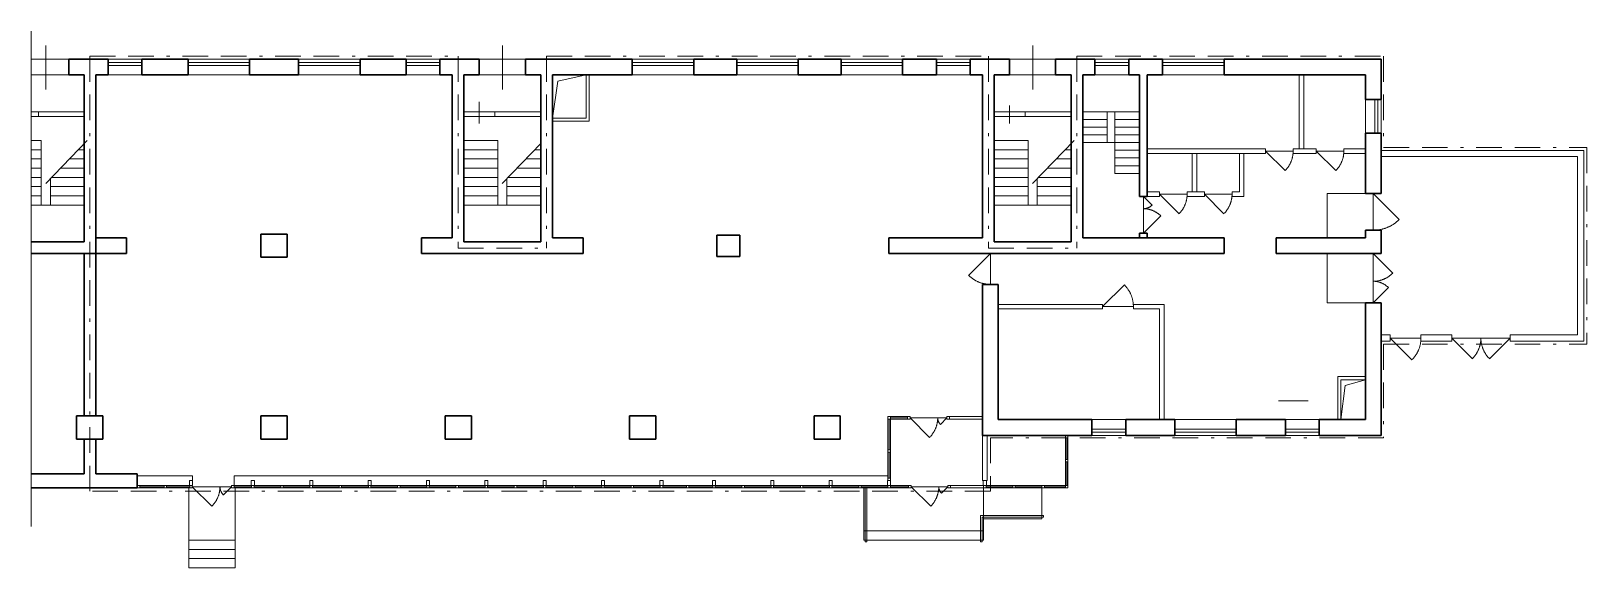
# Model space of a CAD drawing. Header units: metres. Extents: x 5.5 to 56.1, y 9.4 to 26.9.
import ezdxf

# ---------------------------------------------------------------- set-up
doc = ezdxf.new("R2010")
doc.units = ezdxf.units.M
doc.header["$MEASUREMENT"] = 0
doc.linetypes.add('( Border )', pattern=[1.751, 0.5, -0.25, 0.5, -0.25, 0.001, -0.25])

msp = doc.modelspace()

# ---------------------------------------------------------------- linework, layer by layer
at = {"color": 7, "linetype": 'Continuous', "lineweight": 0}
for p, q in [((5.463, 26.865), (5.463, 10.749)), ((7.969, 25.849), (9.069, 25.849)), ((10.569, 25.849), (12.569, 25.849)), ((14.169, 25.849), (16.169, 25.849)), ((17.669, 25.849), (18.769, 25.849)), ((27.029, 25.849), (25.029, 25.849)), ((28.429, 25.849), (30.429, 25.849)), ((31.829, 25.849), (33.829, 25.849)), ((34.929, 25.849), (36.029, 25.849)), ((41.189, 25.849), (40.089, 25.849)), ((44.289, 25.849), (42.289, 25.849)), ((7.969, 25.749), (9.069, 25.749)), ((10.569, 25.749), (12.569, 25.749)), ((14.169, 25.749), (16.169, 25.749)), ((17.669, 25.749), (18.769, 25.749)), ((22.605, 25.234), (23.529, 25.439)), ((27.029, 25.749), (25.029, 25.749)), ((28.429, 25.749), (30.429, 25.749)), ((31.829, 25.749), (33.829, 25.749)), ((34.929, 25.749), (36.029, 25.749)), ((41.189, 25.749), (40.089, 25.749)), ((44.289, 25.749), (42.289, 25.749)), ((22.429, 24.039), (22.605, 25.234)), ((49.199, 23.545), (49.199, 24.645)), ((49.299, 23.545), (49.299, 24.645)), ((39.689, 24.239), (41.539, 24.239)), ((39.689, 23.989), (40.489, 23.989)), ((40.489, 24.239), (40.489, 23.239)), ((40.739, 22.239), (40.739, 24.239)), ((40.739, 23.989), (41.539, 23.989)), ((5.463, 23.309), (5.789, 23.309)), ((5.789, 23.309), (5.789, 21.209)), ((7.289, 23.312), (5.937, 21.909)), ((19.549, 23.309), (20.649, 23.309)), ((20.649, 23.309), (20.649, 21.209)), ((36.809, 23.309), (37.909, 23.309)), ((37.909, 23.309), (37.909, 21.209)), ((39.409, 23.312), (38.057, 21.909)), ((39.689, 23.739), (40.489, 23.739)), ((39.689, 23.489), (40.489, 23.489)), ((40.739, 23.739), (41.539, 23.739)), ((40.739, 23.489), (41.539, 23.489)), ((5.463, 23.009), (5.789, 23.009)), ((6.997, 23.009), (7.189, 23.009)), ((19.549, 23.009), (20.649, 23.009)), ((22.049, 23.209), (20.797, 21.909)), ((21.857, 23.009), (22.049, 23.009)), ((36.809, 23.009), (37.909, 23.009)), ((39.117, 23.009), (39.309, 23.009)), ((39.689, 23.239), (40.739, 23.239)), ((40.739, 23.239), (41.539, 23.239)), ((40.739, 22.989), (41.539, 22.989)), ((45.639, 22.964), (46.539, 22.964)), ((45.639, 22.964), (46.276, 22.328)), ((46.519, 22.776), (46.523, 22.793)), ((46.523, 22.793), (46.526, 22.81)), ((46.526, 22.81), (46.529, 22.827)), ((46.529, 22.827), (46.531, 22.844)), ((46.531, 22.844), (46.533, 22.861)), ((46.533, 22.861), (46.535, 22.878)), ((46.535, 22.878), (46.537, 22.895)), ((46.537, 22.895), (46.538, 22.912)), ((46.538, 22.912), (46.539, 22.93)), ((46.539, 22.947), (46.539, 22.964)), ((46.539, 22.93), (46.539, 22.947)), ((47.289, 22.964), (48.189, 22.964)), ((47.289, 22.964), (47.926, 22.328)), ((48.169, 22.776), (48.173, 22.793)), ((48.173, 22.793), (48.176, 22.81)), ((48.176, 22.81), (48.179, 22.827)), ((48.179, 22.827), (48.181, 22.844)), ((48.181, 22.844), (48.183, 22.861)), ((48.183, 22.861), (48.185, 22.878)), ((48.185, 22.878), (48.187, 22.895)), ((48.187, 22.895), (48.188, 22.912)), ((48.188, 22.912), (48.189, 22.93)), ((48.189, 22.947), (48.189, 22.964)), ((48.189, 22.93), (48.189, 22.947)), ((5.463, 22.709), (5.789, 22.709)), ((5.463, 22.409), (5.789, 22.409)), ((6.419, 22.409), (7.189, 22.409)), ((6.708, 22.709), (7.189, 22.709)), ((19.549, 22.709), (20.649, 22.709)), ((19.549, 22.409), (20.649, 22.409)), ((21.279, 22.409), (22.049, 22.409)), ((21.568, 22.709), (22.049, 22.709)), ((36.809, 22.709), (37.909, 22.709)), ((36.809, 22.409), (37.909, 22.409)), ((38.539, 22.409), (39.309, 22.409)), ((38.828, 22.709), (39.309, 22.709)), ((40.739, 22.739), (41.539, 22.739)), ((40.739, 22.489), (41.539, 22.489)), ((46.276, 22.328), (46.288, 22.34)), ((46.288, 22.34), (46.3, 22.353)), ((46.3, 22.353), (46.311, 22.365)), ((46.311, 22.365), (46.323, 22.378)), ((46.323, 22.378), (46.334, 22.392)), ((46.334, 22.392), (46.345, 22.405)), ((46.345, 22.405), (46.355, 22.419)), ((46.355, 22.419), (46.365, 22.432)), ((46.365, 22.432), (46.375, 22.446)), ((46.375, 22.446), (46.385, 22.461)), ((46.385, 22.461), (46.395, 22.475)), ((46.395, 22.475), (46.404, 22.49)), ((46.404, 22.49), (46.413, 22.504)), ((46.413, 22.504), (46.422, 22.519)), ((46.422, 22.519), (46.43, 22.534)), ((46.43, 22.534), (46.438, 22.549)), ((46.438, 22.549), (46.446, 22.565)), ((46.446, 22.565), (46.453, 22.58)), ((46.453, 22.58), (46.461, 22.596)), ((46.461, 22.596), (46.467, 22.612)), ((46.467, 22.612), (46.474, 22.628)), ((46.474, 22.628), (46.48, 22.644)), ((46.48, 22.644), (46.486, 22.66)), ((46.486, 22.66), (46.492, 22.676)), ((46.492, 22.676), (46.497, 22.693)), ((46.497, 22.693), (46.502, 22.709)), ((46.502, 22.709), (46.507, 22.726)), ((46.507, 22.726), (46.512, 22.742)), ((46.512, 22.742), (46.516, 22.759)), ((46.516, 22.759), (46.519, 22.776)), ((47.926, 22.328), (47.938, 22.34)), ((47.938, 22.34), (47.95, 22.353)), ((47.95, 22.353), (47.961, 22.365)), ((47.961, 22.365), (47.973, 22.378)), ((47.973, 22.378), (47.984, 22.392)), ((47.984, 22.392), (47.995, 22.405)), ((47.995, 22.405), (48.005, 22.419)), ((48.005, 22.419), (48.015, 22.432)), ((48.015, 22.432), (48.025, 22.446)), ((48.025, 22.446), (48.035, 22.461)), ((48.035, 22.461), (48.045, 22.475)), ((48.045, 22.475), (48.054, 22.49)), ((48.054, 22.49), (48.063, 22.504)), ((48.063, 22.504), (48.072, 22.519)), ((48.072, 22.519), (48.08, 22.534)), ((48.08, 22.534), (48.088, 22.549)), ((48.088, 22.549), (48.096, 22.565)), ((48.096, 22.565), (48.103, 22.58)), ((48.103, 22.58), (48.111, 22.596)), ((48.111, 22.596), (48.117, 22.612)), ((48.117, 22.612), (48.124, 22.628)), ((48.124, 22.628), (48.13, 22.644)), ((48.13, 22.644), (48.136, 22.66)), ((48.136, 22.66), (48.142, 22.676)), ((48.142, 22.676), (48.147, 22.693)), ((48.147, 22.693), (48.152, 22.709)), ((48.152, 22.709), (48.157, 22.726)), ((48.157, 22.726), (48.162, 22.742)), ((48.162, 22.742), (48.166, 22.759)), ((48.166, 22.759), (48.169, 22.776)), ((5.463, 22.109), (5.789, 22.109)), ((5.463, 21.809), (5.789, 21.809)), ((6.089, 22.067), (6.089, 21.209)), ((6.089, 21.809), (7.189, 21.809)), ((6.13, 22.109), (7.189, 22.109)), ((19.549, 22.109), (20.649, 22.109)), ((19.549, 21.809), (20.649, 21.809)), ((20.949, 22.067), (20.949, 21.209)), ((20.949, 21.809), (22.049, 21.809)), ((20.99, 22.109), (22.049, 22.109)), ((36.809, 22.109), (37.909, 22.109)), ((36.809, 21.809), (37.909, 21.809)), ((38.209, 22.067), (38.209, 21.209)), ((38.209, 21.809), (39.309, 21.809)), ((38.25, 22.109), (39.309, 22.109)), ((40.739, 22.239), (41.539, 22.239)), ((5.463, 21.509), (5.789, 21.509)), ((6.089, 21.509), (7.189, 21.509)), ((19.549, 21.509), (20.649, 21.509)), ((20.949, 21.509), (22.049, 21.509)), ((36.809, 21.509), (37.909, 21.509)), ((38.209, 21.509), (39.309, 21.509)), ((41.664, 21.489), (41.664, 20.289)), ((41.664, 21.489), (41.947, 21.206)), ((42.189, 21.564), (43.089, 21.564)), ((42.189, 21.564), (42.826, 20.928)), ((43.036, 21.26), (43.042, 21.276)), ((43.042, 21.276), (43.047, 21.293)), ((43.047, 21.293), (43.052, 21.309)), ((43.052, 21.309), (43.057, 21.326)), ((43.057, 21.326), (43.062, 21.342)), ((43.062, 21.342), (43.066, 21.359)), ((43.066, 21.359), (43.069, 21.376)), ((43.069, 21.376), (43.073, 21.393)), ((43.073, 21.393), (43.076, 21.41)), ((43.076, 21.41), (43.079, 21.427)), ((43.079, 21.427), (43.081, 21.444)), ((43.081, 21.444), (43.083, 21.461)), ((43.083, 21.461), (43.085, 21.478)), ((43.085, 21.478), (43.087, 21.495)), ((43.087, 21.495), (43.088, 21.512)), ((43.088, 21.512), (43.089, 21.53)), ((43.089, 21.547), (43.089, 21.564)), ((43.089, 21.53), (43.089, 21.547)), ((43.649, 21.564), (44.549, 21.564)), ((43.649, 21.564), (44.286, 20.928)), ((44.496, 21.26), (44.502, 21.276)), ((44.502, 21.276), (44.507, 21.293)), ((44.507, 21.293), (44.512, 21.309)), ((44.512, 21.309), (44.517, 21.326)), ((44.517, 21.326), (44.522, 21.342)), ((44.522, 21.342), (44.526, 21.359)), ((44.526, 21.359), (44.529, 21.376)), ((44.529, 21.376), (44.533, 21.393)), ((44.533, 21.393), (44.536, 21.41)), ((44.536, 21.41), (44.539, 21.427)), ((44.539, 21.427), (44.541, 21.444)), ((44.541, 21.444), (44.543, 21.461)), ((44.543, 21.461), (44.545, 21.478)), ((44.545, 21.478), (44.547, 21.495)), ((44.547, 21.495), (44.548, 21.512)), ((44.548, 21.512), (44.549, 21.53)), ((44.549, 21.547), (44.549, 21.564)), ((44.549, 21.53), (44.549, 21.547)), ((48.889, 21.589), (47.644, 21.589)), ((47.644, 21.589), (47.644, 20.139)), ((49.144, 21.589), (49.144, 20.389)), ((49.144, 21.589), (49.993, 20.741)), ((5.463, 21.209), (7.189, 21.209)), ((19.549, 21.209), (22.049, 21.209)), ((36.809, 21.209), (39.309, 21.209)), ((41.664, 21.089), (41.676, 21.089)), ((41.68, 21.089), (41.664, 21.089)), ((41.664, 20.289), (42.23, 20.855)), ((41.676, 21.089), (41.688, 21.09)), ((41.697, 21.089), (41.68, 21.089)), ((41.688, 21.09), (41.699, 21.091)), ((41.713, 21.088), (41.697, 21.089)), ((41.699, 21.091), (41.711, 21.092)), ((41.711, 21.092), (41.722, 21.093)), ((41.729, 21.087), (41.713, 21.088)), ((41.722, 21.093), (41.734, 21.095)), ((41.745, 21.085), (41.729, 21.087)), ((41.734, 21.095), (41.745, 21.097)), ((41.745, 21.097), (41.757, 21.1)), ((41.761, 21.083), (41.745, 21.085)), ((41.757, 21.1), (41.768, 21.103)), ((41.777, 21.081), (41.761, 21.083)), ((41.768, 21.103), (41.779, 21.106)), ((41.793, 21.079), (41.777, 21.081)), ((41.779, 21.106), (41.79, 21.109)), ((41.79, 21.109), (41.801, 21.113)), ((41.809, 21.076), (41.793, 21.079)), ((41.801, 21.113), (41.812, 21.117)), ((41.824, 21.073), (41.809, 21.076)), ((41.812, 21.117), (41.823, 21.122)), ((41.823, 21.122), (41.833, 21.127)), ((41.84, 21.07), (41.824, 21.073)), ((41.833, 21.127), (41.844, 21.132)), ((41.856, 21.066), (41.84, 21.07)), ((41.844, 21.132), (41.854, 21.137)), ((41.854, 21.137), (41.864, 21.143)), ((41.871, 21.062), (41.856, 21.066)), ((41.864, 21.143), (41.874, 21.149)), ((41.887, 21.058), (41.871, 21.062)), ((41.874, 21.149), (41.884, 21.155)), ((41.884, 21.155), (41.894, 21.162)), ((41.902, 21.053), (41.887, 21.058)), ((41.894, 21.162), (41.903, 21.168)), ((41.918, 21.048), (41.902, 21.053)), ((41.903, 21.168), (41.912, 21.175)), ((41.912, 21.175), (41.921, 21.183)), ((41.933, 21.043), (41.918, 21.048)), ((41.921, 21.183), (41.93, 21.19)), ((41.93, 21.19), (41.939, 21.198)), ((41.948, 21.037), (41.933, 21.043)), ((41.939, 21.198), (41.947, 21.206)), ((41.963, 21.031), (41.948, 21.037)), ((41.978, 21.025), (41.963, 21.031)), ((41.993, 21.019), (41.978, 21.025)), ((42.007, 21.012), (41.993, 21.019)), ((42.022, 21.005), (42.007, 21.012)), ((42.036, 20.998), (42.022, 21.005)), ((42.05, 20.99), (42.036, 20.998)), ((42.064, 20.982), (42.05, 20.99)), ((42.078, 20.974), (42.064, 20.982)), ((42.092, 20.965), (42.078, 20.974)), ((42.105, 20.957), (42.092, 20.965)), ((42.119, 20.948), (42.105, 20.957)), ((42.132, 20.938), (42.119, 20.948)), ((42.145, 20.929), (42.132, 20.938)), ((42.158, 20.919), (42.145, 20.929)), ((42.17, 20.909), (42.158, 20.919)), ((42.183, 20.899), (42.17, 20.909)), ((42.195, 20.888), (42.183, 20.899)), ((42.207, 20.877), (42.195, 20.888)), ((42.219, 20.866), (42.207, 20.877)), ((42.23, 20.855), (42.219, 20.866)), ((42.826, 20.928), (42.838, 20.94)), ((42.838, 20.94), (42.85, 20.953)), ((42.85, 20.953), (42.861, 20.965)), ((42.861, 20.965), (42.873, 20.978)), ((42.873, 20.978), (42.884, 20.992)), ((42.884, 20.992), (42.895, 21.005)), ((42.895, 21.005), (42.905, 21.019)), ((42.905, 21.019), (42.915, 21.032)), ((42.915, 21.032), (42.925, 21.046)), ((42.925, 21.046), (42.935, 21.061)), ((42.935, 21.061), (42.945, 21.075)), ((42.945, 21.075), (42.954, 21.09)), ((42.954, 21.09), (42.963, 21.104)), ((42.963, 21.104), (42.972, 21.119)), ((42.972, 21.119), (42.98, 21.134)), ((42.98, 21.134), (42.988, 21.149)), ((42.988, 21.149), (42.996, 21.165)), ((42.996, 21.165), (43.003, 21.18)), ((43.003, 21.18), (43.011, 21.196)), ((43.011, 21.196), (43.017, 21.212)), ((43.017, 21.212), (43.024, 21.228)), ((43.024, 21.228), (43.03, 21.244)), ((43.03, 21.244), (43.036, 21.26)), ((44.286, 20.928), (44.298, 20.94)), ((44.298, 20.94), (44.31, 20.953)), ((44.31, 20.953), (44.321, 20.965)), ((44.321, 20.965), (44.333, 20.978)), ((44.333, 20.978), (44.344, 20.992)), ((44.344, 20.992), (44.355, 21.005)), ((44.355, 21.005), (44.365, 21.019)), ((44.365, 21.019), (44.375, 21.032)), ((44.375, 21.032), (44.385, 21.046)), ((44.385, 21.046), (44.395, 21.061)), ((44.395, 21.061), (44.405, 21.075)), ((44.405, 21.075), (44.414, 21.09)), ((44.414, 21.09), (44.423, 21.104)), ((44.423, 21.104), (44.432, 21.119)), ((44.432, 21.119), (44.44, 21.134)), ((44.44, 21.134), (44.448, 21.149)), ((44.448, 21.149), (44.456, 21.165)), ((44.456, 21.165), (44.463, 21.18)), ((44.463, 21.18), (44.471, 21.196)), ((44.471, 21.196), (44.477, 21.212)), ((44.477, 21.212), (44.484, 21.228)), ((44.484, 21.228), (44.49, 21.244)), ((44.49, 21.244), (44.496, 21.26)), ((49.144, 20.389), (49.164, 20.389)), ((49.164, 20.389), (49.184, 20.39)), ((49.184, 20.39), (49.204, 20.391)), ((49.204, 20.391), (49.224, 20.392)), ((49.224, 20.392), (49.244, 20.393)), ((49.244, 20.393), (49.264, 20.395)), ((49.264, 20.395), (49.284, 20.397)), ((49.284, 20.397), (49.304, 20.4)), ((49.304, 20.4), (49.324, 20.403)), ((49.324, 20.403), (49.344, 20.406)), ((49.344, 20.406), (49.364, 20.409)), ((49.364, 20.409), (49.383, 20.413)), ((49.383, 20.413), (49.403, 20.417)), ((49.403, 20.417), (49.423, 20.422)), ((49.423, 20.422), (49.442, 20.427)), ((49.442, 20.427), (49.461, 20.432)), ((49.461, 20.432), (49.481, 20.437)), ((49.481, 20.437), (49.5, 20.443)), ((49.5, 20.443), (49.519, 20.449)), ((49.519, 20.449), (49.538, 20.456)), ((49.538, 20.456), (49.557, 20.462)), ((49.557, 20.462), (49.576, 20.469)), ((49.576, 20.469), (49.594, 20.477)), ((49.594, 20.477), (49.613, 20.484)), ((49.613, 20.484), (49.631, 20.492)), ((49.631, 20.492), (49.649, 20.501)), ((49.649, 20.501), (49.668, 20.509)), ((49.668, 20.509), (49.686, 20.518)), ((49.686, 20.518), (49.703, 20.527)), ((49.703, 20.527), (49.721, 20.537)), ((49.721, 20.537), (49.739, 20.547)), ((49.739, 20.547), (49.756, 20.557)), ((49.756, 20.557), (49.773, 20.567)), ((49.773, 20.567), (49.79, 20.578)), ((49.79, 20.578), (49.807, 20.589)), ((49.807, 20.589), (49.823, 20.6)), ((49.823, 20.6), (49.84, 20.611)), ((49.84, 20.611), (49.856, 20.623)), ((49.856, 20.623), (49.872, 20.635)), ((49.872, 20.635), (49.888, 20.647)), ((49.888, 20.647), (49.904, 20.66)), ((49.904, 20.66), (49.919, 20.673)), ((49.919, 20.673), (49.934, 20.686)), ((49.934, 20.686), (49.949, 20.699)), ((49.949, 20.699), (49.964, 20.713)), ((49.964, 20.713), (49.979, 20.727)), ((49.979, 20.727), (49.993, 20.741)), ((36.684, 19.629), (35.977, 18.922)), ((36.684, 18.629), (36.684, 19.629)), ((47.644, 19.629), (47.644, 18.029)), ((49.144, 18.029), (49.144, 19.629)), ((49.144, 19.629), (49.781, 18.993)), ((35.977, 18.922), (35.99, 18.909)), ((35.99, 18.909), (36.004, 18.897)), ((36.004, 18.897), (36.017, 18.884)), ((36.017, 18.884), (36.031, 18.872)), ((36.031, 18.872), (36.045, 18.861)), ((36.045, 18.861), (36.059, 18.849)), ((36.059, 18.849), (36.073, 18.838)), ((36.073, 18.838), (36.088, 18.827)), ((36.088, 18.827), (36.102, 18.816)), ((36.102, 18.816), (36.117, 18.805)), ((36.117, 18.805), (36.133, 18.795)), ((36.133, 18.795), (36.148, 18.785)), ((36.148, 18.785), (36.163, 18.776)), ((36.163, 18.776), (36.179, 18.766)), ((36.179, 18.766), (36.195, 18.757)), ((36.195, 18.757), (36.211, 18.748)), ((36.211, 18.748), (36.227, 18.74)), ((36.227, 18.74), (36.243, 18.732)), ((49.248, 18.735), (49.265, 18.737)), ((49.265, 18.737), (49.282, 18.74)), ((49.282, 18.74), (49.299, 18.743)), ((49.299, 18.743), (49.316, 18.746)), ((49.316, 18.746), (49.333, 18.749)), ((49.333, 18.749), (49.349, 18.753)), ((49.349, 18.753), (49.366, 18.757)), ((49.366, 18.757), (49.383, 18.761)), ((49.383, 18.761), (49.399, 18.766)), ((49.399, 18.766), (49.416, 18.771)), ((49.416, 18.771), (49.432, 18.776)), ((49.432, 18.776), (49.449, 18.782)), ((49.449, 18.782), (49.465, 18.788)), ((49.465, 18.788), (49.481, 18.794)), ((49.481, 18.794), (49.497, 18.801)), ((49.497, 18.801), (49.513, 18.808)), ((49.513, 18.808), (49.528, 18.815)), ((49.528, 18.815), (49.544, 18.823)), ((49.544, 18.823), (49.559, 18.83)), ((49.559, 18.83), (49.574, 18.839)), ((49.574, 18.839), (49.589, 18.847)), ((49.589, 18.847), (49.604, 18.856)), ((49.604, 18.856), (49.619, 18.865)), ((49.619, 18.865), (49.634, 18.874)), ((49.634, 18.874), (49.648, 18.883)), ((49.648, 18.883), (49.662, 18.893)), ((49.662, 18.893), (49.676, 18.903)), ((49.676, 18.903), (49.69, 18.913)), ((49.69, 18.913), (49.704, 18.924)), ((49.704, 18.924), (49.717, 18.935)), ((49.717, 18.935), (49.73, 18.946)), ((49.73, 18.946), (49.743, 18.957)), ((49.743, 18.957), (49.756, 18.969)), ((49.756, 18.969), (49.768, 18.981)), ((49.768, 18.981), (49.781, 18.993)), ((36.243, 18.732), (36.26, 18.724)), ((36.26, 18.724), (36.276, 18.716)), ((36.276, 18.716), (36.293, 18.709)), ((36.293, 18.709), (36.31, 18.702)), ((36.31, 18.702), (36.327, 18.695)), ((36.327, 18.695), (36.344, 18.689)), ((36.344, 18.689), (36.361, 18.683)), ((36.361, 18.683), (36.379, 18.677)), ((36.379, 18.677), (36.396, 18.672)), ((36.396, 18.672), (36.414, 18.666)), ((36.414, 18.666), (36.431, 18.662)), ((36.431, 18.662), (36.449, 18.657)), ((36.449, 18.657), (36.467, 18.653)), ((36.467, 18.653), (36.485, 18.649)), ((36.485, 18.649), (36.503, 18.646)), ((36.503, 18.646), (36.521, 18.643)), ((36.521, 18.643), (36.539, 18.64)), ((36.539, 18.64), (36.557, 18.637)), ((36.557, 18.637), (36.575, 18.635)), ((36.575, 18.635), (36.593, 18.633)), ((36.593, 18.633), (36.611, 18.632)), ((36.611, 18.632), (36.63, 18.631)), ((36.63, 18.631), (36.648, 18.63)), ((36.648, 18.63), (36.666, 18.629)), ((36.666, 18.629), (36.684, 18.629)), ((40.339, 17.904), (41.046, 18.611)), ((41.059, 18.598), (41.046, 18.611)), ((41.072, 18.585), (41.059, 18.598)), ((41.084, 18.571), (41.072, 18.585)), ((41.096, 18.558), (41.084, 18.571)), ((41.108, 18.544), (41.096, 18.558)), ((41.12, 18.53), (41.108, 18.544)), ((41.131, 18.515), (41.12, 18.53)), ((41.142, 18.501), (41.131, 18.515)), ((41.153, 18.486), (41.142, 18.501)), ((41.163, 18.471), (41.153, 18.486)), ((41.173, 18.456), (41.163, 18.471)), ((41.183, 18.441), (41.173, 18.456)), ((41.193, 18.425), (41.183, 18.441)), ((41.202, 18.409), (41.193, 18.425)), ((41.211, 18.394), (41.202, 18.409)), ((41.22, 18.378), (41.211, 18.394)), ((41.229, 18.361), (41.22, 18.378)), ((41.237, 18.345), (41.229, 18.361)), ((41.245, 18.329), (41.237, 18.345)), ((41.252, 18.312), (41.245, 18.329)), ((41.26, 18.295), (41.252, 18.312)), ((41.267, 18.278), (41.26, 18.295)), ((41.273, 18.261), (41.267, 18.278)), ((41.28, 18.244), (41.273, 18.261)), ((41.286, 18.227), (41.28, 18.244)), ((49.144, 18.729), (49.162, 18.729)), ((49.16, 18.729), (49.144, 18.729)), ((49.639, 18.524), (49.144, 18.029)), ((49.175, 18.729), (49.16, 18.729)), ((49.162, 18.729), (49.179, 18.73)), ((49.19, 18.728), (49.175, 18.729)), ((49.179, 18.73), (49.196, 18.731)), ((49.205, 18.727), (49.19, 18.728)), ((49.196, 18.731), (49.213, 18.732)), ((49.221, 18.725), (49.205, 18.727)), ((49.213, 18.732), (49.23, 18.733)), ((49.236, 18.723), (49.221, 18.725)), ((49.23, 18.733), (49.248, 18.735)), ((49.251, 18.721), (49.236, 18.723)), ((49.266, 18.719), (49.251, 18.721)), ((49.281, 18.716), (49.266, 18.719)), ((49.296, 18.713), (49.281, 18.716)), ((49.311, 18.709), (49.296, 18.713)), ((49.326, 18.705), (49.311, 18.709)), ((49.34, 18.701), (49.326, 18.705)), ((49.355, 18.697), (49.34, 18.701)), ((49.369, 18.692), (49.355, 18.697)), ((49.384, 18.687), (49.369, 18.692)), ((49.398, 18.682), (49.384, 18.687)), ((49.412, 18.676), (49.398, 18.682)), ((49.426, 18.67), (49.412, 18.676)), ((49.44, 18.664), (49.426, 18.67)), ((49.454, 18.657), (49.44, 18.664)), ((49.468, 18.65), (49.454, 18.657)), ((49.481, 18.643), (49.468, 18.65)), ((49.494, 18.635), (49.481, 18.643)), ((49.507, 18.628), (49.494, 18.635)), ((49.52, 18.62), (49.507, 18.628)), ((49.533, 18.611), (49.52, 18.62)), ((49.546, 18.603), (49.533, 18.611)), ((49.558, 18.594), (49.546, 18.603)), ((49.57, 18.585), (49.558, 18.594)), ((49.582, 18.575), (49.57, 18.585)), ((49.594, 18.565), (49.582, 18.575)), ((49.606, 18.555), (49.594, 18.565)), ((49.617, 18.545), (49.606, 18.555)), ((49.628, 18.535), (49.617, 18.545)), ((49.639, 18.524), (49.628, 18.535)), ((40.339, 17.904), (41.339, 17.904)), ((41.292, 18.21), (41.286, 18.227)), ((41.297, 18.192), (41.292, 18.21)), ((41.302, 18.175), (41.297, 18.192)), ((41.307, 18.157), (41.302, 18.175)), ((41.311, 18.139), (41.307, 18.157)), ((41.315, 18.122), (41.311, 18.139)), ((41.319, 18.104), (41.315, 18.122)), ((41.323, 18.086), (41.319, 18.104)), ((41.326, 18.068), (41.323, 18.086)), ((41.329, 18.05), (41.326, 18.068)), ((41.331, 18.032), (41.329, 18.05)), ((41.333, 18.014), (41.331, 18.032)), ((41.335, 17.995), (41.333, 18.014)), ((41.337, 17.977), (41.335, 17.995)), ((41.338, 17.959), (41.337, 17.977)), ((41.339, 17.941), (41.338, 17.959)), ((41.339, 17.922), (41.339, 17.941)), ((41.339, 17.904), (41.339, 17.922)), ((48.889, 18.029), (47.644, 18.029)), ((49.699, 16.884), (50.699, 16.884)), ((49.699, 16.884), (50.406, 16.177)), ((50.683, 16.703), (50.686, 16.721)), ((50.686, 16.721), (50.689, 16.739)), ((50.689, 16.739), (50.691, 16.757)), ((50.691, 16.757), (50.693, 16.775)), ((50.693, 16.775), (50.695, 16.793)), ((50.695, 16.793), (50.697, 16.811)), ((50.697, 16.811), (50.698, 16.829)), ((50.698, 16.829), (50.699, 16.848)), ((50.699, 16.866), (50.699, 16.884)), ((50.699, 16.848), (50.699, 16.866)), ((51.699, 16.884), (53.599, 16.884)), ((51.699, 16.884), (52.371, 16.212)), ((52.633, 16.708), (52.636, 16.725)), ((52.636, 16.725), (52.639, 16.743)), ((52.639, 16.743), (52.641, 16.76)), ((52.641, 16.76), (52.643, 16.778)), ((52.643, 16.778), (52.645, 16.795)), ((52.645, 16.795), (52.647, 16.813)), ((52.647, 16.813), (52.648, 16.831)), ((52.648, 16.831), (52.649, 16.849)), ((52.649, 16.866), (52.649, 16.884)), ((52.649, 16.884), (52.65, 16.866)), ((52.649, 16.849), (52.649, 16.866)), ((52.65, 16.866), (52.65, 16.849)), ((52.65, 16.849), (52.651, 16.831)), ((52.651, 16.831), (52.652, 16.813)), ((52.652, 16.813), (52.653, 16.795)), ((52.653, 16.795), (52.655, 16.778)), ((52.655, 16.778), (52.657, 16.76)), ((52.657, 16.76), (52.66, 16.743)), ((52.66, 16.743), (52.663, 16.725)), ((52.663, 16.725), (52.666, 16.708)), ((52.928, 16.212), (53.599, 16.884)), ((50.432, 16.203), (50.444, 16.217)), ((50.444, 16.217), (50.456, 16.231)), ((50.456, 16.231), (50.468, 16.244)), ((50.468, 16.244), (50.48, 16.259)), ((50.48, 16.259), (50.491, 16.273)), ((50.491, 16.273), (50.502, 16.288)), ((50.502, 16.288), (50.513, 16.302)), ((50.513, 16.302), (50.523, 16.317)), ((50.523, 16.317), (50.533, 16.332)), ((50.533, 16.332), (50.543, 16.348)), ((50.543, 16.348), (50.553, 16.363)), ((50.553, 16.363), (50.562, 16.379)), ((50.562, 16.379), (50.571, 16.395)), ((50.571, 16.395), (50.58, 16.411)), ((50.58, 16.411), (50.589, 16.427)), ((50.589, 16.427), (50.597, 16.443)), ((50.597, 16.443), (50.605, 16.46)), ((50.605, 16.46), (50.612, 16.476)), ((50.612, 16.476), (50.62, 16.493)), ((50.62, 16.493), (50.627, 16.51)), ((50.627, 16.51), (50.633, 16.527)), ((50.633, 16.527), (50.64, 16.544)), ((50.64, 16.544), (50.646, 16.561)), ((50.646, 16.561), (50.652, 16.579)), ((50.652, 16.579), (50.657, 16.596)), ((50.657, 16.596), (50.662, 16.614)), ((50.662, 16.614), (50.667, 16.631)), ((50.667, 16.631), (50.671, 16.649)), ((50.671, 16.649), (50.675, 16.667)), ((50.675, 16.667), (50.679, 16.685)), ((50.679, 16.685), (50.683, 16.703)), ((52.371, 16.212), (52.384, 16.225)), ((52.384, 16.225), (52.396, 16.238)), ((52.396, 16.238), (52.408, 16.251)), ((52.408, 16.251), (52.419, 16.264)), ((52.419, 16.264), (52.431, 16.278)), ((52.431, 16.278), (52.442, 16.292)), ((52.442, 16.292), (52.453, 16.306)), ((52.453, 16.306), (52.464, 16.32)), ((52.464, 16.32), (52.474, 16.334)), ((52.474, 16.334), (52.484, 16.349)), ((52.484, 16.349), (52.494, 16.364)), ((52.494, 16.364), (52.504, 16.379)), ((52.504, 16.379), (52.513, 16.394)), ((52.513, 16.394), (52.522, 16.409)), ((52.522, 16.409), (52.531, 16.425)), ((52.531, 16.425), (52.539, 16.44)), ((52.539, 16.44), (52.547, 16.456)), ((52.547, 16.456), (52.555, 16.472)), ((52.555, 16.472), (52.563, 16.488)), ((52.563, 16.488), (52.57, 16.504)), ((52.57, 16.504), (52.577, 16.521)), ((52.577, 16.521), (52.584, 16.537)), ((52.584, 16.537), (52.59, 16.554)), ((52.59, 16.554), (52.596, 16.57)), ((52.596, 16.57), (52.602, 16.587)), ((52.602, 16.587), (52.607, 16.604)), ((52.607, 16.604), (52.612, 16.621)), ((52.612, 16.621), (52.617, 16.638)), ((52.617, 16.638), (52.621, 16.655)), ((52.621, 16.655), (52.626, 16.673)), ((52.626, 16.673), (52.629, 16.69)), ((52.629, 16.69), (52.633, 16.708)), ((52.666, 16.708), (52.669, 16.69)), ((52.669, 16.69), (52.673, 16.673)), ((52.673, 16.673), (52.677, 16.655)), ((52.677, 16.655), (52.682, 16.638)), ((52.682, 16.638), (52.686, 16.621)), ((52.686, 16.621), (52.692, 16.604)), ((52.692, 16.604), (52.697, 16.587)), ((52.697, 16.587), (52.703, 16.57)), ((52.703, 16.57), (52.709, 16.554)), ((52.709, 16.554), (52.715, 16.537)), ((52.715, 16.537), (52.722, 16.521)), ((52.722, 16.521), (52.729, 16.504)), ((52.729, 16.504), (52.736, 16.488)), ((52.736, 16.488), (52.743, 16.472)), ((52.743, 16.472), (52.751, 16.456)), ((52.751, 16.456), (52.759, 16.44)), ((52.759, 16.44), (52.768, 16.425)), ((52.768, 16.425), (52.777, 16.409)), ((52.777, 16.409), (52.786, 16.394)), ((52.786, 16.394), (52.795, 16.379)), ((52.795, 16.379), (52.805, 16.364)), ((52.805, 16.364), (52.814, 16.349)), ((52.814, 16.349), (52.825, 16.334)), ((52.825, 16.334), (52.835, 16.32)), ((52.835, 16.32), (52.846, 16.306)), ((52.846, 16.306), (52.857, 16.292)), ((52.857, 16.292), (52.868, 16.278)), ((52.868, 16.278), (52.879, 16.264)), ((52.879, 16.264), (52.891, 16.251)), ((52.891, 16.251), (52.903, 16.238)), ((52.903, 16.238), (52.915, 16.225)), ((52.915, 16.225), (52.928, 16.212)), ((50.406, 16.177), (50.419, 16.19)), ((50.419, 16.19), (50.432, 16.203)), ((48.089, 14.229), (48.235, 15.341)), ((48.235, 15.341), (48.889, 15.529)), ((33.349, 14.249), (33.349, 12.329)), ((33.389, 14.249), (33.389, 13.249)), ((33.429, 14.329), (33.989, 14.329)), ((33.429, 14.289), (33.989, 14.289)), ((33.429, 14.249), (33.429, 12.329)), ((33.429, 14.249), (33.989, 14.249)), ((34.069, 14.289), (35.269, 14.289)), ((34.069, 14.289), (34.706, 13.653)), ((34.961, 14.169), (34.963, 14.186)), ((34.963, 14.186), (34.965, 14.203)), ((34.965, 14.203), (34.967, 14.22)), ((34.967, 14.22), (34.968, 14.237)), ((34.968, 14.237), (34.969, 14.255)), ((34.969, 14.289), (34.97, 14.279)), ((34.969, 14.272), (34.969, 14.289)), ((34.969, 14.255), (34.969, 14.272)), ((34.97, 14.279), (34.97, 14.27)), ((34.97, 14.27), (34.971, 14.26)), ((34.971, 14.26), (34.972, 14.25)), ((34.972, 14.25), (34.973, 14.24)), ((34.973, 14.24), (34.975, 14.231)), ((34.975, 14.231), (34.977, 14.221)), ((34.977, 14.221), (34.98, 14.212)), ((34.98, 14.212), (34.982, 14.202)), ((34.982, 14.202), (34.985, 14.193)), ((34.985, 14.193), (34.989, 14.183)), ((34.989, 14.183), (34.992, 14.174)), ((35.269, 14.289), (35.057, 14.077)), ((34.718, 13.665), (34.73, 13.678)), ((34.73, 13.678), (34.741, 13.69)), ((34.741, 13.69), (34.753, 13.703)), ((34.753, 13.703), (34.764, 13.717)), ((34.764, 13.717), (34.775, 13.73)), ((34.775, 13.73), (34.785, 13.744)), ((34.785, 13.744), (34.795, 13.757)), ((34.795, 13.757), (34.805, 13.771)), ((34.805, 13.771), (34.815, 13.786)), ((34.815, 13.786), (34.825, 13.8)), ((34.825, 13.8), (34.834, 13.815)), ((34.834, 13.815), (34.843, 13.829)), ((34.843, 13.829), (34.852, 13.844)), ((34.852, 13.844), (34.86, 13.859)), ((34.86, 13.859), (34.868, 13.874)), ((34.868, 13.874), (34.876, 13.89)), ((34.876, 13.89), (34.883, 13.905)), ((34.883, 13.905), (34.891, 13.921)), ((34.891, 13.921), (34.897, 13.937)), ((34.897, 13.937), (34.904, 13.953)), ((34.904, 13.953), (34.91, 13.969)), ((34.91, 13.969), (34.916, 13.985)), ((34.916, 13.985), (34.922, 14.001)), ((34.922, 14.001), (34.927, 14.018)), ((34.927, 14.018), (34.932, 14.034)), ((34.932, 14.034), (34.937, 14.051)), ((34.937, 14.051), (34.942, 14.067)), ((34.942, 14.067), (34.946, 14.084)), ((34.946, 14.084), (34.949, 14.101)), ((34.949, 14.101), (34.953, 14.118)), ((34.953, 14.118), (34.956, 14.135)), ((34.956, 14.135), (34.959, 14.152)), ((34.959, 14.152), (34.961, 14.169)), ((34.992, 14.174), (34.996, 14.165)), ((34.996, 14.165), (35, 14.156)), ((35, 14.156), (35.005, 14.148)), ((35.005, 14.148), (35.01, 14.139)), ((35.01, 14.139), (35.015, 14.131)), ((35.015, 14.131), (35.02, 14.122)), ((35.02, 14.122), (35.025, 14.114)), ((35.025, 14.114), (35.031, 14.107)), ((35.031, 14.107), (35.037, 14.099)), ((35.037, 14.099), (35.044, 14.091)), ((35.044, 14.091), (35.05, 14.084)), ((35.05, 14.084), (35.057, 14.077)), ((39.129, 12.089), (39.129, 13.706)), ((39.209, 12.089), (39.209, 13.719)), ((39.989, 13.919), (41.089, 13.919)), ((39.989, 13.819), (41.089, 13.819)), ((42.689, 13.919), (44.689, 13.919)), ((42.689, 13.819), (44.689, 13.819)), ((46.289, 13.919), (47.389, 13.919)), ((46.289, 13.819), (47.389, 13.819)), ((33.389, 13.169), (33.389, 12.329)), ((34.706, 13.653), (34.718, 13.665)), ((39.169, 12.938), (39.169, 13.639)), ((39.169, 12.089), (39.169, 12.858)), ((8.919, 12.399), (10.719, 12.399)), ((10.719, 12.249), (10.719, 12.399)), ((12.069, 12.089), (12.069, 12.399)), ((12.069, 12.399), (33.349, 12.399)), ((10.619, 12.089), (8.919, 12.089)), ((10.629, 12.009), (8.919, 12.009)), ((8.999, 12.049), (9.789, 12.049)), ((9.869, 12.049), (10.629, 12.049)), ((10.599, 12.009), (10.599, 9.409)), ((10.709, 12.049), (11.989, 12.049)), ((10.709, 12.049), (11.346, 11.413)), ((11.508, 11.634), (11.516, 11.65)), ((11.516, 11.65), (11.523, 11.665)), ((11.523, 11.665), (11.531, 11.681)), ((11.531, 11.681), (11.537, 11.697)), ((11.537, 11.697), (11.544, 11.713)), ((11.544, 11.713), (11.55, 11.729)), ((11.55, 11.729), (11.556, 11.745)), ((11.556, 11.745), (11.562, 11.761)), ((11.562, 11.761), (11.567, 11.778)), ((11.567, 11.778), (11.572, 11.794)), ((11.572, 11.794), (11.577, 11.811)), ((11.577, 11.811), (11.582, 11.827)), ((11.582, 11.827), (11.586, 11.844)), ((11.586, 11.844), (11.589, 11.861)), ((11.589, 11.861), (11.593, 11.878)), ((11.593, 11.878), (11.596, 11.895)), ((11.596, 11.895), (11.599, 11.912)), ((11.599, 11.912), (11.601, 11.929)), ((11.601, 11.929), (11.603, 11.946)), ((11.603, 11.946), (11.605, 11.963)), ((11.605, 11.963), (11.607, 11.98)), ((11.607, 11.98), (11.608, 11.997)), ((11.608, 11.997), (11.609, 12.015)), ((11.609, 12.049), (11.61, 12.038)), ((11.609, 12.032), (11.609, 12.049)), ((11.609, 12.015), (11.609, 12.032)), ((11.61, 12.038), (11.61, 12.027)), ((11.61, 12.027), (11.611, 12.016)), ((11.611, 12.016), (11.612, 12.005)), ((11.612, 12.005), (11.613, 11.994)), ((11.613, 11.994), (11.615, 11.983)), ((11.615, 11.983), (11.617, 11.972)), ((11.617, 11.972), (11.62, 11.962)), ((11.62, 11.962), (11.622, 11.951)), ((11.622, 11.951), (11.625, 11.94)), ((11.625, 11.94), (11.629, 11.93)), ((11.629, 11.93), (11.632, 11.919)), ((11.632, 11.919), (11.636, 11.909)), ((11.636, 11.909), (11.64, 11.899)), ((11.64, 11.899), (11.645, 11.889)), ((11.645, 11.889), (11.65, 11.879)), ((11.65, 11.879), (11.655, 11.869)), ((11.655, 11.869), (11.66, 11.859)), ((11.66, 11.859), (11.666, 11.85)), ((11.666, 11.85), (11.672, 11.84)), ((11.672, 11.84), (11.678, 11.831)), ((11.678, 11.831), (11.685, 11.822)), ((11.685, 11.822), (11.691, 11.813)), ((11.691, 11.813), (11.698, 11.805)), ((11.698, 11.805), (11.705, 11.797)), ((11.705, 11.797), (11.713, 11.788)), ((11.713, 11.788), (11.721, 11.78)), ((11.989, 12.049), (11.721, 11.78)), ((34.024, 12.089), (12.069, 12.089)), ((12.069, 12.049), (12.639, 12.049)), ((12.639, 12.009), (12.069, 12.009)), ((12.099, 12.009), (12.099, 9.409)), ((12.719, 12.049), (13.589, 12.049)), ((14.539, 12.009), (12.719, 12.009)), ((13.669, 12.049), (14.539, 12.049)), ((14.619, 12.049), (15.489, 12.049)), ((16.439, 12.009), (14.619, 12.009)), ((15.569, 12.049), (16.439, 12.049)), ((16.519, 12.049), (17.389, 12.049)), ((18.339, 12.009), (16.519, 12.009)), ((17.469, 12.049), (18.339, 12.049)), ((18.419, 12.049), (19.289, 12.049)), ((20.239, 12.009), (18.419, 12.009)), ((19.369, 12.049), (20.239, 12.049)), ((20.319, 12.049), (21.189, 12.049)), ((22.139, 12.009), (20.319, 12.009)), ((21.269, 12.049), (22.139, 12.049)), ((22.219, 12.049), (23.089, 12.049)), ((24.039, 12.009), (22.219, 12.009)), ((23.169, 12.049), (24.039, 12.049)), ((24.119, 12.049), (24.989, 12.049)), ((25.939, 12.009), (24.119, 12.009)), ((34.024, 12.009), (24.744, 12.009)), ((25.069, 12.049), (25.939, 12.049)), ((26.019, 12.049), (26.794, 12.049)), ((26.874, 12.049), (27.649, 12.049)), ((27.729, 12.049), (28.599, 12.049)), ((28.679, 12.049), (29.549, 12.049)), ((29.629, 12.049), (30.499, 12.049)), ((30.579, 12.049), (31.449, 12.049)), ((31.529, 12.049), (32.399, 12.049)), ((32.479, 12.049), (33.349, 12.049)), ((32.564, 12.009), (32.564, 10.309)), ((32.614, 12.009), (32.614, 10.259)), ((32.664, 12.009), (32.664, 10.259)), ((33.429, 12.049), (34.024, 12.049)), ((34.104, 12.049), (35.304, 12.049)), ((34.104, 12.049), (34.741, 11.413)), ((34.903, 11.634), (34.911, 11.65)), ((34.911, 11.65), (34.918, 11.665)), ((34.918, 11.665), (34.926, 11.681)), ((34.926, 11.681), (34.932, 11.697)), ((34.932, 11.697), (34.939, 11.713)), ((34.939, 11.713), (34.945, 11.729)), ((34.945, 11.729), (34.951, 11.745)), ((34.951, 11.745), (34.957, 11.761)), ((34.957, 11.761), (34.962, 11.778)), ((34.962, 11.778), (34.967, 11.794)), ((34.967, 11.794), (34.972, 11.811)), ((34.972, 11.811), (34.977, 11.827)), ((34.977, 11.827), (34.981, 11.844)), ((34.981, 11.844), (34.984, 11.861)), ((34.984, 11.861), (34.988, 11.878)), ((34.988, 11.878), (34.991, 11.895)), ((34.991, 11.895), (34.994, 11.912)), ((34.994, 11.912), (34.996, 11.929)), ((34.996, 11.929), (34.998, 11.946)), ((34.998, 11.946), (35, 11.963)), ((35, 11.963), (35.002, 11.98)), ((35.002, 11.98), (35.003, 11.997)), ((35.003, 11.997), (35.004, 12.015)), ((35.004, 12.049), (35.005, 12.039)), ((35.004, 12.032), (35.004, 12.049)), ((35.004, 12.015), (35.004, 12.032)), ((35.005, 12.039), (35.005, 12.03)), ((35.005, 12.03), (35.006, 12.02)), ((35.006, 12.02), (35.007, 12.01)), ((35.007, 12.01), (35.008, 12)), ((35.008, 12), (35.01, 11.991)), ((35.01, 11.991), (35.012, 11.981)), ((35.012, 11.981), (35.015, 11.972)), ((35.015, 11.972), (35.017, 11.962)), ((35.017, 11.962), (35.02, 11.953)), ((35.02, 11.953), (35.024, 11.943)), ((35.024, 11.943), (35.027, 11.934)), ((35.027, 11.934), (35.031, 11.925)), ((35.031, 11.925), (35.035, 11.916)), ((35.035, 11.916), (35.04, 11.908)), ((35.04, 11.908), (35.045, 11.899)), ((35.045, 11.899), (35.05, 11.891)), ((35.05, 11.891), (35.055, 11.882)), ((35.055, 11.882), (35.06, 11.874)), ((35.06, 11.874), (35.066, 11.867)), ((35.066, 11.867), (35.072, 11.859)), ((35.072, 11.859), (35.079, 11.851)), ((35.079, 11.851), (35.085, 11.844)), ((35.085, 11.844), (35.092, 11.837)), ((35.304, 12.049), (35.092, 11.837)), ((36.464, 12.009), (36.464, 10.309)), ((39.129, 12.089), (36.544, 12.089)), ((36.544, 12.049), (37.414, 12.049)), ((39.129, 12.009), (36.544, 12.009)), ((37.494, 12.049), (38.364, 12.049)), ((38.364, 12.009), (38.364, 11.009)), ((38.444, 12.049), (39.129, 12.049)), ((11.346, 11.413), (11.358, 11.425)), ((11.358, 11.425), (11.37, 11.438)), ((11.37, 11.438), (11.381, 11.45)), ((11.381, 11.45), (11.393, 11.463)), ((11.393, 11.463), (11.404, 11.477)), ((11.404, 11.477), (11.415, 11.49)), ((11.415, 11.49), (11.425, 11.504)), ((11.425, 11.504), (11.435, 11.517)), ((11.435, 11.517), (11.445, 11.531)), ((11.445, 11.531), (11.455, 11.546)), ((11.455, 11.546), (11.465, 11.56)), ((11.465, 11.56), (11.474, 11.575)), ((11.474, 11.575), (11.483, 11.589)), ((11.483, 11.589), (11.492, 11.604)), ((11.492, 11.604), (11.5, 11.619)), ((11.5, 11.619), (11.508, 11.634)), ((34.741, 11.413), (34.753, 11.425)), ((34.753, 11.425), (34.765, 11.438)), ((34.765, 11.438), (34.776, 11.45)), ((34.776, 11.45), (34.788, 11.463)), ((34.788, 11.463), (34.799, 11.477)), ((34.799, 11.477), (34.81, 11.49)), ((34.81, 11.49), (34.82, 11.504)), ((34.82, 11.504), (34.83, 11.517)), ((34.83, 11.517), (34.84, 11.531)), ((34.84, 11.531), (34.85, 11.546)), ((34.85, 11.546), (34.86, 11.56)), ((34.86, 11.56), (34.869, 11.575)), ((34.869, 11.575), (34.878, 11.589)), ((34.878, 11.589), (34.887, 11.604)), ((34.887, 11.604), (34.895, 11.619)), ((34.895, 11.619), (34.903, 11.634)), ((36.364, 11.109), (36.364, 10.259)), ((38.414, 11.109), (36.364, 11.109)), ((36.414, 11.059), (36.414, 10.259)), ((38.414, 11.059), (36.414, 11.059)), ((38.364, 11.009), (36.464, 11.009)), ((38.414, 11.109), (38.414, 11.059)), ((12.099, 10.309), (10.599, 10.309)), ((36.464, 10.609), (32.564, 10.609)), ((36.464, 10.309), (32.564, 10.309)), ((32.664, 10.259), (32.614, 10.259)), ((36.414, 10.259), (36.364, 10.259)), ((12.099, 10.009), (10.599, 10.009)), ((12.099, 9.709), (10.599, 9.709)), ((12.099, 9.409), (10.599, 9.409))]:
    msp.add_line(p, q, dxfattribs=at)
at = {"color": 7, "linetype": 'Continuous', "lineweight": 13}
for p, q in [((5.946, 26.4), (5.946, 24.971)), ((20.806, 26.4), (20.806, 24.971)), ((38.066, 26.4), (38.066, 24.971)), ((5.463, 25.949), (6.689, 25.949)), ((7.969, 25.949), (9.069, 25.949)), ((10.569, 25.949), (12.569, 25.949)), ((14.169, 25.949), (16.169, 25.949)), ((17.669, 25.949), (18.769, 25.949)), ((20.049, 25.949), (21.549, 25.949)), ((27.029, 25.949), (25.029, 25.949)), ((28.429, 25.949), (30.429, 25.949)), ((31.829, 25.949), (33.829, 25.949)), ((34.929, 25.949), (36.029, 25.949)), ((37.309, 25.949), (38.809, 25.949)), ((41.189, 25.949), (40.089, 25.949)), ((44.289, 25.949), (42.289, 25.949)), ((6.689, 25.439), (5.463, 25.439)), ((9.069, 25.439), (7.969, 25.439)), ((12.569, 25.439), (10.569, 25.439)), ((16.169, 25.439), (14.169, 25.439)), ((18.769, 25.439), (17.669, 25.439)), ((21.549, 25.439), (20.049, 25.439)), ((23.529, 25.439), (23.529, 24.039)), ((23.629, 25.439), (23.629, 23.939)), ((25.029, 25.439), (27.029, 25.439)), ((30.429, 25.439), (28.429, 25.439)), ((33.829, 25.439), (31.829, 25.439)), ((36.029, 25.439), (34.929, 25.439)), ((38.809, 25.439), (37.309, 25.439)), ((40.089, 25.439), (41.189, 25.439)), ((42.289, 25.439), (44.289, 25.439)), ((46.739, 25.439), (46.739, 23.039)), ((46.889, 25.439), (46.889, 23.039)), ((20.048, 24.561), (20.048, 23.861)), ((37.308, 24.443), (37.308, 23.861)), ((48.889, 24.645), (48.889, 23.545)), ((49.399, 23.545), (49.399, 24.645)), ((5.463, 24.239), (7.189, 24.239)), ((5.463, 24.089), (7.189, 24.089)), ((5.698, 24.239), (5.698, 24.089)), ((19.549, 24.239), (22.049, 24.239)), ((19.549, 24.089), (22.049, 24.089)), ((20.558, 24.239), (20.558, 24.089)), ((22.429, 24.039), (23.529, 24.039)), ((22.429, 23.939), (23.629, 23.939)), ((36.809, 24.239), (39.309, 24.239)), ((36.809, 24.089), (39.309, 24.089)), ((37.818, 24.239), (37.818, 24.089)), ((41.789, 23.039), (45.639, 23.039)), ((41.789, 22.889), (45.639, 22.889)), ((43.249, 22.889), (43.249, 21.639)), ((43.399, 22.889), (43.399, 21.639)), ((44.789, 22.889), (44.789, 21.639)), ((44.939, 22.889), (44.939, 21.489)), ((45.639, 23.039), (45.639, 22.889)), ((46.539, 23.039), (46.539, 22.889)), ((46.539, 23.039), (47.289, 23.039)), ((46.539, 22.889), (47.289, 22.889)), ((47.289, 23.039), (47.289, 22.889)), ((48.189, 23.039), (48.189, 22.889)), ((48.189, 23.039), (48.889, 23.039)), ((48.189, 22.889), (48.889, 22.889)), ((49.399, 22.984), (55.999, 22.984)), ((55.999, 22.984), (55.999, 16.784)), ((49.399, 22.784), (55.799, 22.784)), ((55.799, 22.784), (55.799, 16.984)), ((41.789, 21.639), (42.189, 21.639)), ((41.789, 21.489), (42.189, 21.489)), ((42.189, 21.639), (42.189, 21.489)), ((43.089, 21.639), (43.089, 21.489)), ((43.089, 21.639), (43.649, 21.639)), ((43.089, 21.489), (43.649, 21.489)), ((43.649, 21.639), (43.649, 21.489)), ((44.549, 21.639), (44.549, 21.489)), ((44.549, 21.639), (44.789, 21.639)), ((44.549, 21.489), (44.939, 21.489)), ((40.339, 17.979), (36.939, 17.979)), ((40.339, 17.829), (36.939, 17.829)), ((40.339, 17.979), (40.339, 17.829)), ((42.339, 17.979), (41.339, 17.979)), ((41.339, 17.979), (41.339, 17.829)), ((42.189, 17.829), (41.339, 17.829)), ((42.189, 17.829), (42.189, 14.229)), ((42.339, 17.979), (42.339, 14.229)), ((49.399, 16.984), (49.699, 16.984)), ((49.399, 16.784), (49.699, 16.784)), ((49.699, 16.984), (49.699, 16.784)), ((50.699, 16.984), (50.699, 16.784)), ((50.699, 16.984), (51.699, 16.984)), ((50.699, 16.784), (51.699, 16.784)), ((51.699, 16.984), (51.699, 16.784)), ((53.599, 16.984), (53.599, 16.784)), ((53.599, 16.984), (55.799, 16.984)), ((53.599, 16.784), (55.999, 16.784)), ((47.989, 15.629), (47.989, 14.229)), ((48.889, 15.629), (47.989, 15.629)), ((48.889, 15.529), (48.089, 15.529)), ((48.089, 15.529), (48.089, 14.229)), ((46.061, 14.836), (47.025, 14.836)), ((33.349, 14.329), (33.429, 14.329)), ((33.349, 14.249), (33.349, 14.329)), ((33.349, 14.329), (33.349, 14.329)), ((33.429, 14.249), (33.349, 14.249)), ((33.429, 14.329), (33.429, 14.249)), ((33.989, 14.329), (34.069, 14.329)), ((33.989, 14.249), (33.989, 14.329)), ((33.989, 14.329), (33.989, 14.329)), ((34.069, 14.249), (33.989, 14.249)), ((34.069, 14.329), (34.069, 14.249)), ((35.269, 14.329), (35.349, 14.329)), ((35.269, 14.249), (35.269, 14.329)), ((35.269, 14.329), (35.269, 14.329)), ((35.349, 14.249), (35.269, 14.249)), ((35.349, 14.249), (35.349, 14.329)), ((35.349, 14.329), (36.349, 14.329)), ((35.349, 14.329), (35.349, 14.249)), ((36.429, 14.249), (35.349, 14.249)), ((36.349, 14.329), (36.429, 14.329)), ((36.429, 14.329), (36.429, 14.249)), ((41.089, 14.229), (39.989, 14.229)), ((44.689, 14.229), (42.689, 14.229)), ((47.389, 14.229), (46.289, 14.229)), ((36.429, 13.719), (36.429, 12.249)), ((36.579, 13.719), (36.579, 12.249)), ((39.129, 13.719), (39.209, 13.719)), ((39.129, 13.639), (39.129, 13.719)), ((39.129, 13.719), (39.129, 13.719)), ((39.209, 13.719), (39.209, 13.639)), ((39.989, 13.719), (41.089, 13.719)), ((42.689, 13.719), (44.689, 13.719)), ((46.289, 13.719), (47.389, 13.719)), ((33.349, 13.249), (33.429, 13.249)), ((33.349, 13.169), (33.349, 13.249)), ((33.349, 13.249), (33.349, 13.249)), ((33.429, 13.169), (33.349, 13.169)), ((33.429, 13.249), (33.429, 13.169)), ((39.209, 13.639), (39.129, 13.639)), ((39.129, 12.938), (39.209, 12.938)), ((39.129, 12.858), (39.129, 12.938)), ((39.129, 12.938), (39.129, 12.938)), ((39.209, 12.858), (39.129, 12.858)), ((39.209, 12.938), (39.209, 12.858)), ((10.619, 12.089), (10.619, 12.249)), ((10.619, 12.249), (10.719, 12.249)), ((10.719, 12.249), (10.719, 12.089)), ((10.719, 12.249), (10.719, 12.249)), ((12.629, 12.089), (12.629, 12.249)), ((12.629, 12.249), (12.729, 12.249)), ((12.729, 12.249), (12.729, 12.089)), ((12.729, 12.249), (12.729, 12.249)), ((14.529, 12.089), (14.529, 12.249)), ((14.529, 12.249), (14.629, 12.249)), ((14.629, 12.249), (14.629, 12.089)), ((14.629, 12.249), (14.629, 12.249)), ((16.429, 12.089), (16.429, 12.249)), ((16.429, 12.249), (16.529, 12.249)), ((16.529, 12.249), (16.529, 12.089)), ((16.529, 12.249), (16.529, 12.249)), ((18.329, 12.089), (18.329, 12.249)), ((18.329, 12.249), (18.429, 12.249)), ((18.429, 12.249), (18.429, 12.089)), ((18.429, 12.249), (18.429, 12.249)), ((20.229, 12.089), (20.229, 12.249)), ((20.229, 12.249), (20.329, 12.249)), ((20.329, 12.249), (20.329, 12.089)), ((20.329, 12.249), (20.329, 12.249)), ((22.129, 12.089), (22.129, 12.249)), ((22.129, 12.249), (22.229, 12.249)), ((22.229, 12.249), (22.229, 12.089)), ((22.229, 12.249), (22.229, 12.249)), ((24.029, 12.089), (24.029, 12.249)), ((24.029, 12.249), (24.129, 12.249)), ((24.129, 12.249), (24.129, 12.089)), ((24.129, 12.249), (24.129, 12.249)), ((25.929, 12.089), (25.929, 12.249)), ((25.929, 12.249), (26.029, 12.249)), ((26.029, 12.249), (26.029, 12.089)), ((26.029, 12.249), (26.029, 12.249)), ((27.639, 12.089), (27.639, 12.249)), ((27.639, 12.249), (27.739, 12.249)), ((27.739, 12.249), (27.739, 12.089)), ((27.739, 12.249), (27.739, 12.249)), ((29.539, 12.089), (29.539, 12.249)), ((29.539, 12.249), (29.639, 12.249)), ((29.639, 12.249), (29.639, 12.089)), ((29.639, 12.249), (29.639, 12.249)), ((31.439, 12.089), (31.439, 12.249)), ((31.439, 12.249), (31.539, 12.249)), ((31.539, 12.249), (31.539, 12.089)), ((31.539, 12.249), (31.539, 12.249)), ((33.339, 12.089), (33.339, 12.249)), ((33.339, 12.249), (33.439, 12.249)), ((33.349, 12.329), (33.429, 12.329)), ((33.349, 12.249), (33.349, 12.329)), ((33.349, 12.329), (33.349, 12.329)), ((33.429, 12.249), (33.349, 12.249)), ((33.429, 12.329), (33.429, 12.249)), ((33.439, 12.249), (33.439, 12.089)), ((33.439, 12.249), (33.439, 12.249)), ((36.429, 12.249), (36.579, 12.249)), ((36.454, 12.089), (36.454, 12.249)), ((36.454, 12.249), (36.554, 12.249)), ((36.554, 12.249), (36.554, 12.089)), ((36.554, 12.249), (36.554, 12.249)), ((8.919, 12.089), (8.999, 12.089)), ((8.919, 12.009), (8.919, 12.089)), ((8.919, 12.089), (8.919, 12.089)), ((8.999, 12.009), (8.919, 12.009)), ((8.999, 12.089), (8.999, 12.009)), ((9.789, 12.089), (9.869, 12.089)), ((9.789, 12.009), (9.789, 12.089)), ((9.789, 12.089), (9.789, 12.089)), ((9.869, 12.009), (9.789, 12.009)), ((9.869, 12.089), (9.869, 12.009)), ((10.719, 12.089), (10.619, 12.089)), ((10.629, 12.089), (10.709, 12.089)), ((10.629, 12.009), (10.629, 12.089)), ((10.629, 12.089), (10.629, 12.089)), ((10.709, 12.009), (10.629, 12.009)), ((10.709, 12.089), (10.709, 12.009)), ((11.989, 12.089), (12.069, 12.089)), ((11.989, 12.009), (11.989, 12.089)), ((11.989, 12.089), (11.989, 12.089)), ((12.069, 12.009), (11.989, 12.009)), ((12.069, 12.089), (12.069, 12.009)), ((12.729, 12.089), (12.629, 12.089)), ((12.639, 12.089), (12.719, 12.089)), ((12.639, 12.009), (12.639, 12.089)), ((12.639, 12.089), (12.639, 12.089)), ((12.719, 12.009), (12.639, 12.009)), ((12.719, 12.089), (12.719, 12.009)), ((13.589, 12.089), (13.669, 12.089)), ((13.589, 12.009), (13.589, 12.089)), ((13.589, 12.089), (13.589, 12.089)), ((13.669, 12.009), (13.589, 12.009)), ((13.669, 12.089), (13.669, 12.009)), ((14.629, 12.089), (14.529, 12.089)), ((14.539, 12.089), (14.619, 12.089)), ((14.539, 12.009), (14.539, 12.089)), ((14.539, 12.089), (14.539, 12.089)), ((14.619, 12.009), (14.539, 12.009)), ((14.619, 12.089), (14.619, 12.009)), ((15.489, 12.089), (15.569, 12.089)), ((15.489, 12.009), (15.489, 12.089)), ((15.489, 12.089), (15.489, 12.089)), ((15.569, 12.009), (15.489, 12.009)), ((15.569, 12.089), (15.569, 12.009)), ((16.529, 12.089), (16.429, 12.089)), ((16.439, 12.089), (16.519, 12.089)), ((16.439, 12.009), (16.439, 12.089)), ((16.439, 12.089), (16.439, 12.089)), ((16.519, 12.009), (16.439, 12.009)), ((16.519, 12.089), (16.519, 12.009)), ((17.389, 12.089), (17.469, 12.089)), ((17.389, 12.009), (17.389, 12.089)), ((17.389, 12.089), (17.389, 12.089)), ((17.469, 12.009), (17.389, 12.009)), ((17.469, 12.089), (17.469, 12.009)), ((18.429, 12.089), (18.329, 12.089)), ((18.339, 12.089), (18.419, 12.089)), ((18.339, 12.009), (18.339, 12.089)), ((18.339, 12.089), (18.339, 12.089)), ((18.419, 12.009), (18.339, 12.009)), ((18.419, 12.089), (18.419, 12.009)), ((19.289, 12.089), (19.369, 12.089)), ((19.289, 12.009), (19.289, 12.089)), ((19.289, 12.089), (19.289, 12.089)), ((19.369, 12.009), (19.289, 12.009)), ((19.369, 12.089), (19.369, 12.009)), ((20.329, 12.089), (20.229, 12.089)), ((20.239, 12.089), (20.319, 12.089)), ((20.239, 12.009), (20.239, 12.089)), ((20.239, 12.089), (20.239, 12.089)), ((20.319, 12.009), (20.239, 12.009)), ((20.319, 12.089), (20.319, 12.009)), ((21.189, 12.089), (21.269, 12.089)), ((21.189, 12.009), (21.189, 12.089)), ((21.189, 12.089), (21.189, 12.089)), ((21.269, 12.009), (21.189, 12.009)), ((21.269, 12.089), (21.269, 12.009)), ((22.229, 12.089), (22.129, 12.089)), ((22.139, 12.089), (22.219, 12.089)), ((22.139, 12.009), (22.139, 12.089)), ((22.139, 12.089), (22.139, 12.089)), ((22.219, 12.009), (22.139, 12.009)), ((22.219, 12.089), (22.219, 12.009)), ((23.089, 12.089), (23.169, 12.089)), ((23.089, 12.009), (23.089, 12.089)), ((23.089, 12.089), (23.089, 12.089)), ((23.169, 12.009), (23.089, 12.009)), ((23.169, 12.089), (23.169, 12.009)), ((24.129, 12.089), (24.029, 12.089)), ((24.039, 12.089), (24.119, 12.089)), ((24.039, 12.009), (24.039, 12.089)), ((24.039, 12.089), (24.039, 12.089)), ((24.119, 12.009), (24.039, 12.009)), ((24.119, 12.089), (24.119, 12.009)), ((24.989, 12.089), (25.069, 12.089)), ((24.989, 12.009), (24.989, 12.089)), ((24.989, 12.089), (24.989, 12.089)), ((25.069, 12.009), (24.989, 12.009)), ((25.069, 12.089), (25.069, 12.009)), ((26.029, 12.089), (25.929, 12.089)), ((25.939, 12.089), (26.019, 12.089)), ((25.939, 12.009), (25.939, 12.089)), ((25.939, 12.089), (25.939, 12.089)), ((26.019, 12.009), (25.939, 12.009)), ((26.019, 12.089), (26.019, 12.009)), ((26.794, 12.089), (26.874, 12.089)), ((26.794, 12.009), (26.794, 12.089)), ((26.794, 12.089), (26.794, 12.089)), ((26.874, 12.009), (26.794, 12.009)), ((26.874, 12.089), (26.874, 12.009)), ((27.739, 12.089), (27.639, 12.089)), ((27.649, 12.089), (27.729, 12.089)), ((27.649, 12.009), (27.649, 12.089)), ((27.649, 12.089), (27.649, 12.089)), ((27.729, 12.009), (27.649, 12.009)), ((27.729, 12.089), (27.729, 12.009)), ((28.599, 12.089), (28.679, 12.089)), ((28.599, 12.009), (28.599, 12.089)), ((28.599, 12.089), (28.599, 12.089)), ((28.679, 12.009), (28.599, 12.009)), ((28.679, 12.089), (28.679, 12.009)), ((29.639, 12.089), (29.539, 12.089)), ((29.549, 12.089), (29.629, 12.089)), ((29.549, 12.009), (29.549, 12.089)), ((29.549, 12.089), (29.549, 12.089)), ((29.629, 12.009), (29.549, 12.009)), ((29.629, 12.089), (29.629, 12.009)), ((30.499, 12.089), (30.579, 12.089)), ((30.499, 12.009), (30.499, 12.089)), ((30.499, 12.089), (30.499, 12.089)), ((30.579, 12.009), (30.499, 12.009)), ((30.579, 12.089), (30.579, 12.009)), ((31.539, 12.089), (31.439, 12.089)), ((31.449, 12.089), (31.529, 12.089)), ((31.449, 12.009), (31.449, 12.089)), ((31.449, 12.089), (31.449, 12.089)), ((31.529, 12.009), (31.449, 12.009)), ((31.529, 12.089), (31.529, 12.009)), ((32.399, 12.089), (32.479, 12.089)), ((32.399, 12.009), (32.399, 12.089)), ((32.399, 12.089), (32.399, 12.089)), ((32.479, 12.009), (32.399, 12.009)), ((32.479, 12.089), (32.479, 12.009)), ((33.439, 12.089), (33.339, 12.089)), ((33.349, 12.089), (33.429, 12.089)), ((33.349, 12.009), (33.349, 12.089)), ((33.349, 12.089), (33.349, 12.089)), ((33.429, 12.009), (33.349, 12.009)), ((33.429, 12.089), (33.429, 12.009)), ((34.024, 12.089), (34.104, 12.089)), ((34.024, 12.009), (34.024, 12.089)), ((34.024, 12.089), (34.024, 12.089)), ((34.104, 12.009), (34.024, 12.009)), ((34.104, 12.089), (34.104, 12.009)), ((35.304, 12.089), (35.384, 12.089)), ((35.304, 12.009), (35.304, 12.089)), ((35.304, 12.089), (35.304, 12.089)), ((35.384, 12.009), (35.304, 12.009)), ((35.384, 12.009), (35.384, 12.089)), ((35.384, 12.089), (36.384, 12.089)), ((35.384, 12.089), (35.384, 12.009)), ((36.464, 12.009), (35.384, 12.009)), ((36.384, 12.089), (36.464, 12.089)), ((36.554, 12.089), (36.454, 12.089)), ((36.464, 12.089), (36.464, 12.009)), ((36.464, 12.089), (36.544, 12.089)), ((36.464, 12.009), (36.464, 12.089)), ((36.464, 12.089), (36.464, 12.089)), ((36.544, 12.009), (36.464, 12.009)), ((36.544, 12.089), (36.544, 12.009)), ((37.414, 12.089), (37.494, 12.089)), ((37.414, 12.009), (37.414, 12.089)), ((37.414, 12.089), (37.414, 12.089)), ((37.494, 12.009), (37.414, 12.009)), ((37.494, 12.089), (37.494, 12.009)), ((38.364, 12.089), (38.444, 12.089)), ((38.364, 12.009), (38.364, 12.089)), ((38.364, 12.089), (38.364, 12.089)), ((38.444, 12.009), (38.364, 12.009)), ((38.444, 12.089), (38.444, 12.009)), ((39.129, 12.089), (39.209, 12.089)), ((39.129, 12.009), (39.129, 12.089)), ((39.129, 12.089), (39.129, 12.089)), ((39.209, 12.009), (39.129, 12.009)), ((39.209, 12.089), (39.209, 12.009))]:
    msp.add_line(p, q, dxfattribs=at)
at = {"color": 7, "linetype": 'Continuous', "lineweight": 30}
for p, q in [((6.689, 25.949), (6.689, 25.439)), ((6.689, 25.949), (7.969, 25.949)), ((7.969, 25.949), (7.969, 25.439)), ((9.069, 25.949), (9.069, 25.439)), ((9.069, 25.949), (10.569, 25.949)), ((10.569, 25.949), (10.569, 25.439)), ((12.569, 25.949), (12.569, 25.439)), ((12.569, 25.949), (14.169, 25.949)), ((14.169, 25.949), (14.169, 25.439)), ((16.169, 25.949), (16.169, 25.439)), ((16.169, 25.949), (17.669, 25.949)), ((17.669, 25.949), (17.669, 25.439)), ((18.769, 25.949), (18.769, 25.439)), ((18.769, 25.949), (20.049, 25.949)), ((20.049, 25.949), (20.049, 25.439)), ((21.549, 25.949), (21.549, 25.439)), ((21.549, 25.949), (23.929, 25.949)), ((25.029, 25.949), (23.929, 25.949)), ((25.029, 25.949), (25.029, 25.439)), ((27.029, 25.949), (27.029, 25.439)), ((28.429, 25.949), (27.029, 25.949)), ((28.429, 25.949), (28.429, 25.439)), ((30.429, 25.949), (30.429, 25.439)), ((30.429, 25.949), (31.829, 25.949)), ((31.829, 25.949), (31.829, 25.439)), ((33.829, 25.949), (33.829, 25.439)), ((33.829, 25.949), (34.929, 25.949)), ((34.929, 25.949), (34.929, 25.439)), ((36.029, 25.949), (37.309, 25.949)), ((36.029, 25.949), (36.029, 25.439)), ((37.309, 25.949), (37.309, 25.439)), ((38.809, 25.949), (38.809, 25.439)), ((38.809, 25.949), (40.089, 25.949)), ((40.089, 25.949), (40.089, 25.439)), ((41.189, 25.949), (41.189, 25.439)), ((41.189, 25.949), (42.289, 25.949)), ((42.289, 25.949), (42.289, 25.439)), ((44.289, 25.949), (44.289, 25.439)), ((49.399, 25.949), (44.289, 25.949)), ((49.399, 25.949), (49.399, 24.645)), ((7.189, 25.439), (6.689, 25.439)), ((7.189, 25.439), (7.189, 20.009)), ((7.569, 25.439), (7.969, 25.439)), ((7.569, 25.439), (7.569, 14.349)), ((9.069, 25.439), (10.569, 25.439)), ((12.569, 25.439), (14.169, 25.439)), ((16.169, 25.439), (17.669, 25.439)), ((18.769, 25.439), (19.169, 25.439)), ((19.169, 25.439), (19.169, 20.139)), ((19.549, 25.439), (20.049, 25.439)), ((19.549, 25.439), (19.549, 20.009)), ((21.549, 25.439), (22.049, 25.439)), ((22.049, 25.439), (22.049, 20.009)), ((22.429, 25.439), (22.429, 20.139)), ((23.929, 25.439), (22.429, 25.439)), ((23.929, 25.439), (25.029, 25.439)), ((27.029, 25.439), (28.429, 25.439)), ((31.829, 25.439), (30.429, 25.439)), ((34.929, 25.439), (33.829, 25.439)), ((36.029, 25.439), (36.429, 25.439)), ((36.429, 25.439), (36.429, 20.139)), ((36.809, 25.439), (36.809, 20.009)), ((36.809, 25.439), (37.309, 25.439)), ((38.809, 25.439), (39.309, 25.439)), ((39.309, 25.439), (39.309, 20.009)), ((39.689, 25.439), (39.689, 20.139)), ((40.089, 25.439), (39.689, 25.439)), ((41.189, 25.439), (41.539, 25.439)), ((41.539, 25.439), (41.539, 21.489)), ((41.789, 25.439), (42.289, 25.439)), ((41.789, 25.439), (41.789, 21.489)), ((44.289, 25.439), (48.889, 25.439)), ((48.889, 25.439), (48.889, 24.645)), ((49.399, 24.645), (48.889, 24.645)), ((49.399, 23.545), (48.889, 23.545)), ((48.889, 23.545), (48.889, 21.589)), ((49.399, 23.545), (49.399, 21.589)), ((41.539, 21.489), (41.789, 21.489)), ((48.889, 21.589), (49.399, 21.589)), ((12.944, 20.259), (12.944, 19.509)), ((12.944, 20.259), (13.794, 20.259)), ((13.794, 20.259), (13.794, 19.509)), ((41.539, 20.289), (41.789, 20.289)), ((41.539, 20.289), (41.539, 20.139)), ((41.789, 20.289), (41.789, 20.139)), ((48.889, 20.389), (49.399, 20.389)), ((48.889, 20.389), (48.889, 20.139)), ((49.399, 20.389), (49.399, 19.629)), ((7.189, 20.009), (5.463, 20.009)), ((8.569, 20.139), (7.569, 20.139)), ((8.569, 20.139), (8.569, 19.629)), ((18.169, 20.139), (18.169, 19.629)), ((18.169, 20.139), (19.169, 20.139)), ((19.549, 20.009), (22.049, 20.009)), ((22.429, 20.139), (23.429, 20.139)), ((23.429, 20.139), (23.429, 19.629)), ((28.529, 20.234), (27.779, 20.234)), ((27.779, 20.234), (27.779, 19.534)), ((28.529, 19.534), (28.529, 20.234)), ((33.379, 20.139), (34.279, 20.139)), ((33.379, 19.629), (33.379, 20.139)), ((34.279, 20.139), (36.429, 20.139)), ((36.809, 20.009), (39.309, 20.009)), ((39.689, 20.139), (44.289, 20.139)), ((44.289, 20.139), (44.289, 19.629)), ((45.989, 20.139), (45.989, 19.629)), ((45.989, 20.139), (48.889, 20.139)), ((8.569, 19.629), (5.463, 19.629)), ((7.189, 19.629), (7.189, 14.349)), ((12.944, 19.509), (13.794, 19.509)), ((18.169, 19.629), (23.429, 19.629)), ((27.779, 19.534), (28.529, 19.534)), ((28.529, 19.534), (28.529, 19.534)), ((33.379, 19.629), (34.279, 19.629)), ((34.279, 19.629), (36.429, 19.629)), ((36.429, 19.629), (36.939, 19.629)), ((36.939, 19.629), (44.289, 19.629)), ((45.989, 19.629), (49.399, 19.629)), ((36.429, 18.629), (36.429, 13.719)), ((36.429, 18.629), (36.939, 18.629)), ((36.939, 18.629), (36.939, 14.229)), ((48.889, 18.029), (48.889, 14.229)), ((48.889, 18.029), (49.399, 18.029)), ((49.399, 18.029), (49.399, 13.719)), ((6.944, 14.349), (6.944, 13.599)), ((6.944, 14.349), (7.794, 14.349)), ((7.794, 14.349), (7.794, 13.599)), ((12.944, 14.349), (12.944, 13.599)), ((12.944, 14.349), (13.794, 14.349)), ((13.794, 14.349), (13.794, 13.599)), ((18.944, 14.349), (18.944, 13.599)), ((18.944, 14.349), (19.794, 14.349)), ((19.794, 14.349), (19.794, 13.599)), ((24.944, 14.349), (24.944, 13.599)), ((24.944, 14.349), (25.794, 14.349)), ((25.794, 14.349), (25.794, 13.599)), ((30.944, 14.349), (30.944, 13.599)), ((30.944, 14.349), (31.794, 14.349)), ((31.794, 14.349), (31.794, 13.599)), ((39.989, 14.229), (36.939, 14.229)), ((39.989, 13.719), (39.989, 14.229)), ((41.089, 13.719), (41.089, 14.229)), ((41.089, 14.229), (42.689, 14.229)), ((42.689, 13.719), (42.689, 14.229)), ((44.689, 13.719), (44.689, 14.229)), ((44.689, 14.229), (46.289, 14.229)), ((46.289, 13.719), (46.289, 14.229)), ((48.889, 14.229), (47.389, 14.229)), ((47.389, 13.719), (47.389, 14.229)), ((39.989, 13.719), (36.429, 13.719)), ((42.689, 13.719), (41.089, 13.719)), ((46.289, 13.719), (44.689, 13.719)), ((49.399, 13.719), (47.389, 13.719)), ((6.944, 13.599), (7.794, 13.599)), ((7.189, 13.599), (7.189, 12.469)), ((7.569, 13.599), (7.569, 12.469)), ((12.944, 13.599), (13.794, 13.599)), ((18.944, 13.599), (19.794, 13.599)), ((24.944, 13.599), (25.794, 13.599)), ((30.944, 13.599), (31.794, 13.599)), ((5.463, 12.469), (7.189, 12.469)), ((7.569, 12.469), (8.919, 12.469)), ((8.919, 12.009), (8.919, 12.469)), ((5.463, 12.009), (8.919, 12.009))]:
    msp.add_line(p, q, dxfattribs=at)
at = {"color": 1, "linetype": '( Border )', "lineweight": 13, "ltscale": 1.666667}
for p, q in [((7.374, 26.049), (19.358, 26.049)), ((7.374, 26.049), (7.374, 11.903)), ((19.358, 26.049), (19.358, 19.806)), ((22.234, 26.049), (36.618, 26.049)), ((22.234, 26.049), (22.234, 19.806)), ((36.618, 26.049), (36.618, 19.806)), ((39.494, 26.049), (49.484, 26.049)), ((39.494, 26.049), (39.494, 19.806)), ((49.484, 26.049), (49.484, 23.084)), ((49.484, 23.084), (56.099, 23.084)), ((56.099, 23.084), (56.099, 16.684)), ((19.358, 19.806), (22.234, 19.806)), ((36.618, 19.806), (39.494, 19.806)), ((49.484, 16.684), (56.099, 16.684)), ((49.484, 16.684), (49.484, 13.642)), ((36.69, 13.642), (36.69, 11.903)), ((49.484, 13.642), (36.69, 13.642)), ((36.69, 11.903), (7.374, 11.903))]:
    msp.add_line(p, q, dxfattribs=at)

doc.saveas('drawing.dxf')
